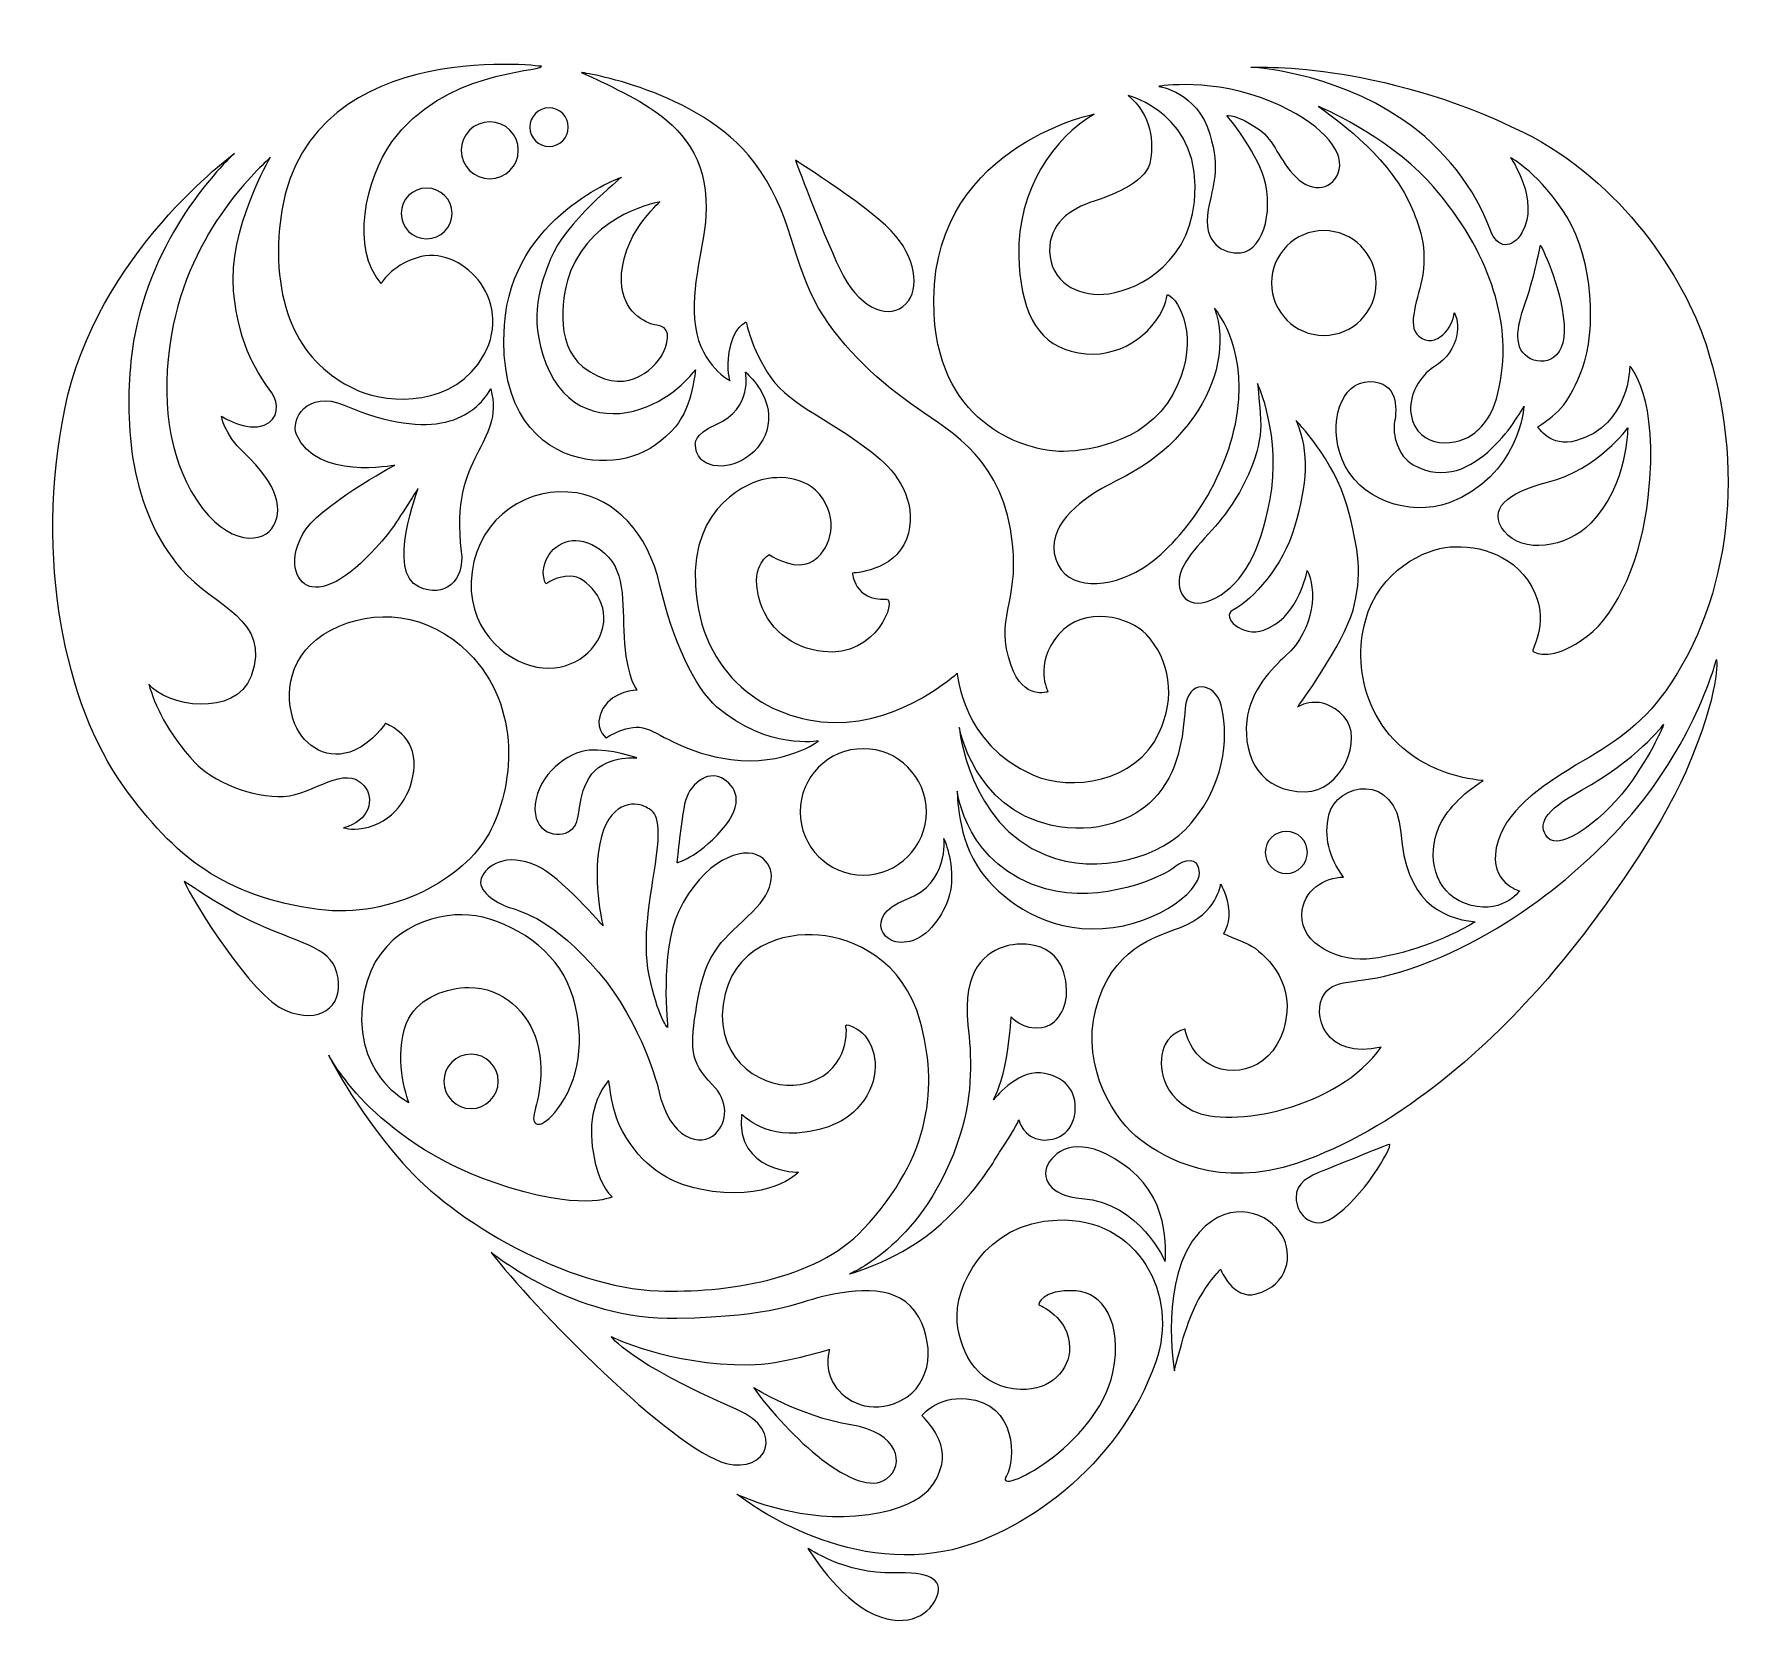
# Model space of a CAD drawing. Header units: millimetres. Extents: x -61 to 61, y -56 to 58.
import ezdxf

# ---------------------------------------------------------------- set-up
doc = ezdxf.new("R2010")
doc.units = ezdxf.units.MM
doc.header["$MEASUREMENT"] = 0
doc.layers.add('layer 1', color=7, linetype='Continuous')

msp = doc.modelspace()

# ---------------------------------------------------------------- linework, layer by layer
at = {"layer": 'layer 1', "color": 242}
for points, knots in [([(-25.005, 55.5819), (-25.2124, 55.1609), (-32.0656, 55.2508), (-35.7061, 50.176), (-35.7061, 50.176), (-37.6101, 47.522), (-38.6848, 42.4536), (-36.4723, 40.0256), (-36.4723, 40.0256), (-36.4723, 40.0256), (-35.798, 41.2791), (-33.9134, 41.8775), (-33.9134, 41.8775), (-30.7787, 42.8734), (-26.9245, 38.8792), (-29.1211, 34.9118), (-29.1211, 34.9118), (-31.1946, 31.1821), (-35.8896, 31.3846), (-38.0962, 32.3406), (-38.0962, 32.3406), (-41.7996, 33.9454), (-44.3111, 37.5993), (-43.7593, 43.998), (-43.7593, 43.998), (-42.5629, 57.8802), (-25.005, 55.5819), (-25.005, 55.5819)], [0, 0, 0, 0, 0.125, 0.125, 0.125, 0.125, 0.25, 0.25, 0.25, 0.25, 0.375, 0.375, 0.375, 0.375, 0.5, 0.5, 0.5, 0.5, 0.625, 0.625, 0.625, 0.625, 0.75, 0.75, 0.75, 0.75, 1, 1, 1, 1]), ([(58.3983, 35.7239), (56.8559, 40.4105), (52.3723, 47.3788), (45.38, 50.8377), (45.38, 50.8377), (34.8998, 56.0231), (25.8165, 55.5085), (25.8165, 55.5085), (25.8165, 55.5085), (25.8165, 55.5085), (31.4804, 55.2876), (36.7019, 51.7574), (36.7019, 51.7574), (39.6179, 49.7859), (41.9236, 46.7561), (42.9536, 43.8879), (42.9536, 43.8879), (43.4608, 42.4755), (44.5463, 42.484), (45.2331, 43.6671), (45.2331, 43.6671), (46.5574, 45.9469), (44.4245, 49.0362), (44.4245, 49.0362), (44.4245, 49.0362), (44.4245, 49.0362), (46.5943, 47.8593), (48.4695, 44.7703), (48.4695, 44.7703), (50.3453, 41.6812), (50.5656, 36.6065), (49.5727, 33.9589), (49.5727, 33.9589), (48.6626, 31.5317), (47.9544, 30.7962), (46.3732, 29.7664), (46.3732, 29.7664), (46.3732, 29.7664), (47.2514, 28.2366), (49.131, 28.7736), (49.131, 28.7736), (52.9926, 29.877), (52.9558, 34.1058), (52.9558, 34.1058), (52.9558, 34.1058), (52.9558, 34.1058), (55.089, 32.0465), (54.2796, 24.6919), (54.2796, 24.6919), (53.8079, 20.4024), (52.1098, 16.4176), (49.9036, 14.7629), (49.9036, 14.7629), (47.697, 13.108), (46.4832, 13.4388), (46.0423, 13.6596), (46.0423, 13.6596), (45.8214, 13.7699), (47.1784, 15.5192), (46.1523, 17.8518), (46.1523, 17.8518), (44.9391, 20.6098), (42.1449, 21.3089), (40.0853, 21.1615), (40.0853, 21.1615), (38.3244, 21.0357), (35.0101, 19.5068), (34.0169, 15.8661), (34.0169, 15.8661), (33.024, 12.2254), (34.2378, 7.0405), (39.6439, 5.0545), (39.6439, 5.0545), (40.5182, 4.7334), (41.462, 4.5213), (42.4463, 4.4258), (42.4463, 4.4258), (40.9483, 3.473), (39.7835, 2.2663), (39.2762, 1.0831), (39.2762, 1.0831), (38.3938, -0.976), (38.9822, -3.5505), (41.1149, -4.3599), (41.1149, -4.3599), (43.7069, -5.3436), (45.0654, -3.4756), (45.0654, -3.4756), (45.0654, -3.4756), (45.0654, -3.4756), (42.8798, -2.8883), (43.395, -0.3883), (43.395, -0.3883), (43.9471, 2.2936), (46.5574, 3.9512), (49.0815, 5.5243), (49.0815, 5.5243), (51.7057, 7.0405), (53.7038, 8.2955), (55.5301, 10.8647), (55.5301, 10.8647), (60.2662, 17.5271), (61.2664, 27.0086), (58.3983, 35.7239)], [0, 0, 0, 0, 0.03703704, 0.03703704, 0.03703704, 0.03703704, 0.07407407, 0.07407407, 0.07407407, 0.07407407, 0.11111111, 0.11111111, 0.11111111, 0.11111111, 0.14814815, 0.14814815, 0.14814815, 0.14814815, 0.18518519, 0.18518519, 0.18518519, 0.18518519, 0.22222222, 0.22222222, 0.22222222, 0.22222222, 0.25925926, 0.25925926, 0.25925926, 0.25925926, 0.2962963, 0.2962963, 0.2962963, 0.2962963, 0.33333333, 0.33333333, 0.33333333, 0.33333333, 0.37037037, 0.37037037, 0.37037037, 0.37037037, 0.40740741, 0.40740741, 0.40740741, 0.40740741, 0.44444444, 0.44444444, 0.44444444, 0.44444444, 0.48148148, 0.48148148, 0.48148148, 0.48148148, 0.51851852, 0.51851852, 0.51851852, 0.51851852, 0.55555556, 0.55555556, 0.55555556, 0.55555556, 0.59259259, 0.59259259, 0.59259259, 0.59259259, 0.62962963, 0.62962963, 0.62962963, 0.62962963, 0.66666667, 0.66666667, 0.66666667, 0.66666667, 0.7037037, 0.7037037, 0.7037037, 0.7037037, 0.74074074, 0.74074074, 0.74074074, 0.74074074, 0.77777778, 0.77777778, 0.77777778, 0.77777778, 0.81481481, 0.81481481, 0.81481481, 0.81481481, 0.85185185, 0.85185185, 0.85185185, 0.85185185, 0.88888889, 0.88888889, 0.88888889, 0.88888889, 0.92592593, 0.92592593, 0.92592593, 0.92592593, 1, 1, 1, 1]), ([(-22.1366, 55.1405), (-22.1366, 55.1405), (-13.7522, 53.927), (-9.7806, 48.7419), (-9.7806, 48.7419), (-7.0453, 45.1709), (-6.9822, 41.3582), (-5.1472, 38.2614), (-5.1472, 38.2614), (-3.3817, 35.2827), (-0.6239, 32.8557), (1.9134, 31.0905), (1.9134, 31.0905), (4.4509, 29.3253), (8.1605, 27.3139), (8.7534, 21.382), (8.7534, 21.382), (9.1946, 16.9693), (7.4279, 16.1601), (8.6431, 12.6668), (8.6431, 12.6668), (9.526, 10.1292), (11.2907, 10.7912), (11.2907, 10.7912), (11.2907, 10.7912), (11.2907, 10.7912), (10.2035, 12.7012), (12.0635, 14.9098), (12.0635, 14.9098), (13.8287, 17.0059), (17.1864, 16.1341), (18.3147, 14.9098), (18.3147, 14.9098), (20.0431, 13.0343), (20.4548, 10.4174), (19.2339, 7.8128), (19.2339, 7.8128), (17.5792, 4.2824), (12.949, 3.6333), (10.1875, 4.8339), (10.1875, 4.8339), (5.1129, 7.0405), (4.7818, 12.1153), (4.7818, 12.1153), (4.7818, 12.1153), (4.7818, 12.1153), (0.8102, 8.4746), (-4.044, 8.5849), (-4.044, 8.5849), (-8.898, 8.6952), (-13.6107, 12.0064), (-13.9728, 18.4033), (-13.9728, 18.4033), (-14.3037, 24.2505), (-9.9869, 25.815), (-9.0083, 26.0156), (-9.0083, 26.0156), (-7.5739, 26.3097), (-5.3678, 26.1259), (-4.4849, 23.9193), (-4.4849, 23.9193), (-3.7588, 22.1045), (-4.8161, 20.2789), (-6.0296, 19.948), (-6.0296, 19.948), (-7.2433, 19.6168), (-8.6774, 20.6098), (-8.6774, 20.6098), (-8.6774, 20.6098), (-8.6774, 20.6098), (-10.0015, 19.948), (-9.4495, 17.6312), (-9.4495, 17.6312), (-8.898, 15.3143), (-7.0109, 13.9105), (-4.8161, 13.6596), (-4.8161, 13.6596), (-0.9548, 13.2182), (0.4786, 17.4471), (-0.293, 17.4104), (-0.293, 17.4104), (-2.6099, 17.3004), (-2.72, 19.2859), (-2.72, 19.2859), (-2.72, 19.2859), (-2.72, 19.2859), (0.2588, 19.3965), (1.1413, 21.7131), (1.1413, 21.7131), (2.0239, 24.0299), (0.7001, 26.2362), (-0.7342, 27.45), (-0.7342, 27.45), (-3.9853, 30.2005), (-7.1328, 31.2008), (-8.5671, 33.2969), (-8.5671, 33.2969), (-10.0015, 35.393), (-10.3321, 37.2685), (-10.3321, 37.2685), (-10.3321, 37.2685), (-10.3321, 37.2685), (-11.2699, 36.9376), (-11.5458, 35.1171), (-11.5458, 35.1171), (-11.7438, 33.8081), (-11.4905, 33.0761), (-11.4905, 33.0761), (-11.4905, 33.0761), (-11.4905, 33.0761), (-13.5316, 34.0689), (-13.9728, 36.9376), (-13.9728, 36.9376), (-14.414, 39.8058), (-13.228, 42.7641), (-13.2005, 45.432), (-13.2005, 45.432), (-13.1632, 49.0362), (-14.9281, 51.0952), (-17.2821, 52.6396), (-17.2821, 52.6396), (-18.9245, 53.7172), (-22.1366, 55.1405), (-22.1366, 55.1405)], [0, 0, 0, 0, 0.03125, 0.03125, 0.03125, 0.03125, 0.0625, 0.0625, 0.0625, 0.0625, 0.09375, 0.09375, 0.09375, 0.09375, 0.125, 0.125, 0.125, 0.125, 0.15625, 0.15625, 0.15625, 0.15625, 0.1875, 0.1875, 0.1875, 0.1875, 0.21875, 0.21875, 0.21875, 0.21875, 0.25, 0.25, 0.25, 0.25, 0.28125, 0.28125, 0.28125, 0.28125, 0.3125, 0.3125, 0.3125, 0.3125, 0.34375, 0.34375, 0.34375, 0.34375, 0.375, 0.375, 0.375, 0.375, 0.40625, 0.40625, 0.40625, 0.40625, 0.4375, 0.4375, 0.4375, 0.4375, 0.46875, 0.46875, 0.46875, 0.46875, 0.5, 0.5, 0.5, 0.5, 0.53125, 0.53125, 0.53125, 0.53125, 0.5625, 0.5625, 0.5625, 0.5625, 0.59375, 0.59375, 0.59375, 0.59375, 0.625, 0.625, 0.625, 0.625, 0.65625, 0.65625, 0.65625, 0.65625, 0.6875, 0.6875, 0.6875, 0.6875, 0.71875, 0.71875, 0.71875, 0.71875, 0.75, 0.75, 0.75, 0.75, 0.78125, 0.78125, 0.78125, 0.78125, 0.8125, 0.8125, 0.8125, 0.8125, 0.84375, 0.84375, 0.84375, 0.84375, 0.875, 0.875, 0.875, 0.875, 0.90625, 0.90625, 0.90625, 0.90625, 0.9375, 0.9375, 0.9375, 0.9375, 1, 1, 1, 1]), ([(19.2339, 54.1476), (19.2339, 54.1476), (23.0953, 54.8093), (27.2875, 53.0444), (27.2875, 53.0444), (30.7624, 51.5813), (32.4725, 49.6245), (32.1417, 48.1905), (32.1417, 48.1905), (31.8106, 46.7561), (30.2659, 46.4252), (29.0526, 47.6387), (29.0526, 47.6387), (27.8389, 48.8522), (27.5081, 50.2863), (26.4048, 51.0586), (26.4048, 51.0586), (24.7885, 52.1903), (24.0882, 52.0515), (24.0882, 52.0515), (24.0882, 52.0515), (24.0882, 52.0515), (25.7428, 50.176), (26.6257, 47.9696), (26.6257, 47.9696), (27.5081, 45.7632), (26.8696, 42.3956), (25.0813, 42.2327), (25.0813, 42.2327), (23.8673, 42.1224), (22.3232, 42.8948), (22.7641, 45.3218), (22.7641, 45.3218), (23.0999, 47.1673), (23.6467, 48.0799), (22.8747, 50.7277), (22.8747, 50.7277), (21.9952, 53.7418), (19.2339, 54.1476), (19.2339, 54.1476)], [0, 0, 0, 0, 0.09090909, 0.09090909, 0.09090909, 0.09090909, 0.18181818, 0.18181818, 0.18181818, 0.18181818, 0.27272727, 0.27272727, 0.27272727, 0.27272727, 0.36363636, 0.36363636, 0.36363636, 0.36363636, 0.45454545, 0.45454545, 0.45454545, 0.45454545, 0.54545455, 0.54545455, 0.54545455, 0.54545455, 0.63636364, 0.63636364, 0.63636364, 0.63636364, 0.72727273, 0.72727273, 0.72727273, 0.72727273, 0.81818182, 0.81818182, 0.81818182, 0.81818182, 1, 1, 1, 1]), ([(17.0277, 53.4856), (17.0277, 53.4856), (22.4335, 52.1618), (21.7714, 45.8735), (21.7714, 45.8735), (21.2667, 41.0752), (17.1933, 39.3646), (15.2623, 39.254), (15.2623, 39.254), (13.3613, 39.1455), (11.4639, 40.1349), (11.4013, 42.3433), (11.4013, 42.3433), (11.346, 44.2739), (12.8353, 45.377), (14.6005, 45.9287), (14.6005, 45.9287), (15.548, 46.2247), (18.241, 47.1973), (18.5722, 48.6316), (18.5722, 48.6316), (18.9028, 50.0657), (18.6825, 52.1618), (17.0277, 53.4856)], [0, 0, 0, 0, 0.14285714, 0.14285714, 0.14285714, 0.14285714, 0.28571429, 0.28571429, 0.28571429, 0.28571429, 0.42857143, 0.42857143, 0.42857143, 0.42857143, 0.57142857, 0.57142857, 0.57142857, 0.57142857, 0.71428571, 0.71428571, 0.71428571, 0.71428571, 1, 1, 1, 1]), ([(-26.6599, 49.5692), (-26.6599, 48.442), (-27.5735, 47.5282), (-28.7008, 47.5282), (-28.7008, 47.5282), (-29.8281, 47.5282), (-30.7416, 48.442), (-30.7416, 49.5692), (-30.7416, 49.5692), (-30.7416, 50.6967), (-29.8281, 51.6103), (-28.7008, 51.6103), (-28.7008, 51.6103), (-27.5735, 51.6103), (-26.6599, 50.6967), (-26.6599, 49.5692)], [0, 0, 0, 0, 0.2, 0.2, 0.2, 0.2, 0.4, 0.4, 0.4, 0.4, 0.6, 0.6, 0.6, 0.6, 1, 1, 1, 1]), ([(-23.0745, 51.2242), (-23.0745, 50.4624), (-23.692, 49.8451), (-24.4535, 49.8451), (-24.4535, 49.8451), (-25.2148, 49.8451), (-25.8324, 50.4624), (-25.8324, 51.2242), (-25.8324, 51.2242), (-25.8324, 51.9857), (-25.2148, 52.6032), (-24.4535, 52.6032), (-24.4535, 52.6032), (-23.692, 52.6032), (-23.0745, 51.9857), (-23.0745, 51.2242)], [0, 0, 0, 0, 0.2, 0.2, 0.2, 0.2, 0.4, 0.4, 0.4, 0.4, 0.6, 0.6, 0.6, 0.6, 1, 1, 1, 1]), ([(14.6005, 52.1618), (14.6005, 52.1618), (2.4649, 49.7348), (3.1272, 37.8199), (3.1272, 37.8199), (3.5803, 29.6569), (9.9308, 28.0749), (12.0633, 28.0015), (12.0633, 28.0015), (13.6221, 27.9477), (18.2273, 28.4367), (20.2271, 32.0834), (20.2271, 32.0834), (22.1023, 35.5033), (21.0163, 38.436), (20.0063, 39.144), (20.0063, 39.144), (19.6392, 39.4012), (19.9778, 39.1229), (19.4916, 38.1511), (19.4916, 38.1511), (18.3884, 35.9447), (15.8138, 34.3998), (12.9456, 35.1724), (12.9456, 35.1724), (10.4135, 35.8541), (9.2821, 38.2479), (9.1946, 42.0124), (9.1946, 42.0124), (9.0845, 46.7561), (11.7322, 50.5068), (14.6005, 52.1618)], [0, 0, 0, 0, 0.11111111, 0.11111111, 0.11111111, 0.11111111, 0.22222222, 0.22222222, 0.22222222, 0.22222222, 0.33333333, 0.33333333, 0.33333333, 0.33333333, 0.44444444, 0.44444444, 0.44444444, 0.44444444, 0.55555556, 0.55555556, 0.55555556, 0.55555556, 0.66666667, 0.66666667, 0.66666667, 0.66666667, 0.77777778, 0.77777778, 0.77777778, 0.77777778, 1, 1, 1, 1]), ([(30.6707, 52.7133), (30.6707, 52.7133), (35.4928, 50.6441), (38.467, 47.4181), (38.467, 47.4181), (42.8061, 42.711), (44.2036, 37.7099), (43.8361, 34.1795), (43.8361, 34.1795), (43.4998, 30.9534), (42.7204, 30.0794), (41.8503, 29.3253), (41.8503, 29.3253), (40.7471, 28.3692), (37.7267, 28.0272), (37.2899, 30.649), (37.2899, 30.649), (37.0696, 31.9729), (37.947, 33.4528), (38.9085, 34.0321), (38.9085, 34.0321), (40.9201, 35.2444), (40.7666, 37.3938), (40.3789, 37.9302), (40.3789, 37.9302), (40.3674, 36.9332), (39.0574, 35.2647), (37.8598, 36.2473), (37.8598, 36.2473), (36.8892, 37.0438), (37.8598, 38.929), (38.1258, 40.6486), (38.1258, 40.6486), (38.4779, 42.9235), (37.751, 44.5551), (37.1229, 45.889), (37.1229, 45.889), (35.4648, 49.4101), (31.6265, 51.978), (30.6707, 52.7133)], [0, 0, 0, 0, 0.09090909, 0.09090909, 0.09090909, 0.09090909, 0.18181818, 0.18181818, 0.18181818, 0.18181818, 0.27272727, 0.27272727, 0.27272727, 0.27272727, 0.36363636, 0.36363636, 0.36363636, 0.36363636, 0.45454545, 0.45454545, 0.45454545, 0.45454545, 0.54545455, 0.54545455, 0.54545455, 0.54545455, 0.63636364, 0.63636364, 0.63636364, 0.63636364, 0.72727273, 0.72727273, 0.72727273, 0.72727273, 0.81818182, 0.81818182, 0.81818182, 0.81818182, 1, 1, 1, 1]), ([(-46.9955, 49.3302), (-46.9955, 49.3302), (-56.8702, 42.1699), (-59.1501, 31.0273), (-59.1501, 31.0273), (-61.3314, 20.3663), (-59.0943, 9.7983), (-54.9388, 4.0245), (-54.9388, 4.0245), (-51.2747, -1.0656), (-47.731, -3.8814), (-40.9644, -4.8011), (-40.9644, -4.8011), (-35.7093, -5.5153), (-30.521, -2.5943), (-28.756, 0.6417), (-28.756, 0.6417), (-26.9908, 3.8778), (-26.3288, 9.688), (-30.2265, 13.586), (-30.2265, 13.586), (-33.0959, 16.4554), (-36.9928, 16.8223), (-40.0821, 15.204), (-40.0821, 15.204), (-43.171, 13.586), (-43.486, 10.5486), (-42.6564, 8.4746), (-42.6564, 8.4746), (-41.9947, 6.8196), (-40.2183, 5.7867), (-38.3905, 6.599), (-38.3905, 6.599), (-37.0665, 7.1873), (-36.1839, 8.5112), (-36.1839, 8.5112), (-36.1839, 8.5112), (-36.1839, 8.5112), (-34.2069, 7.8531), (-34.1246, 5.7899), (-34.1246, 5.7899), (-34.0515, 3.9512), (-35.1153, 1.9202), (-36.9928, 1.23), (-36.9928, 1.23), (-38.1269, 0.8129), (-38.7863, 0.9602), (-39.1709, 1.0381), (-39.1709, 1.0381), (-37.3286, 1.5294), (-36.8911, 3.1286), (-37.7174, 4.0677), (-37.7174, 4.0677), (-39.1085, 5.6494), (-41.2589, 3.4366), (-43.4654, 3.2895), (-43.4654, 3.2895), (-45.6715, 3.1421), (-48.6283, 4.4157), (-49.8271, 5.7164), (-49.8271, 5.7164), (-51.8286, 7.8877), (-52.6815, 9.82), (-53.1317, 11.3348), (-53.1317, 11.3348), (-51.9035, 9.7382), (-46.9152, 8.9027), (-45.8034, 11.908), (-45.8034, 11.908), (-44.2885, 16.0021), (-48.475, 16.8762), (-50.7981, 19.564), (-50.7981, 19.564), (-54.5489, 23.9034), (-54.8439, 30.0364), (-54.401, 34.4664), (-54.401, 34.4664), (-53.6287, 42.189), (-48.7607, 47.7119), (-46.9955, 49.3302)], [0, 0, 0, 0, 0.04761905, 0.04761905, 0.04761905, 0.04761905, 0.0952381, 0.0952381, 0.0952381, 0.0952381, 0.14285714, 0.14285714, 0.14285714, 0.14285714, 0.19047619, 0.19047619, 0.19047619, 0.19047619, 0.23809524, 0.23809524, 0.23809524, 0.23809524, 0.28571429, 0.28571429, 0.28571429, 0.28571429, 0.33333333, 0.33333333, 0.33333333, 0.33333333, 0.38095238, 0.38095238, 0.38095238, 0.38095238, 0.42857143, 0.42857143, 0.42857143, 0.42857143, 0.47619048, 0.47619048, 0.47619048, 0.47619048, 0.52380952, 0.52380952, 0.52380952, 0.52380952, 0.57142857, 0.57142857, 0.57142857, 0.57142857, 0.61904762, 0.61904762, 0.61904762, 0.61904762, 0.66666667, 0.66666667, 0.66666667, 0.66666667, 0.71428571, 0.71428571, 0.71428571, 0.71428571, 0.76190476, 0.76190476, 0.76190476, 0.76190476, 0.80952381, 0.80952381, 0.80952381, 0.80952381, 0.85714286, 0.85714286, 0.85714286, 0.85714286, 0.9047619, 0.9047619, 0.9047619, 0.9047619, 1, 1, 1, 1]), ([(-44.4216, 49.0728), (-44.4216, 49.0728), (-47.4755, 43.8307), (-47.052, 39.4818), (-47.052, 39.4818), (-46.6491, 35.3456), (-45.2507, 33.5452), (-44.3111, 32.1937), (-44.3111, 32.1937), (-43.7921, 31.4467), (-43.794, 30.3066), (-44.8628, 29.877), (-44.8628, 29.877), (-46.1002, 29.3796), (-47.9118, 30.5157), (-47.9118, 30.5157), (-47.9118, 30.5157), (-47.9118, 30.5157), (-47.7582, 29.2567), (-46.2969, 27.891), (-46.2969, 27.891), (-43.8061, 25.5627), (-43.4287, 23.699), (-44.3111, 22.4852), (-44.3111, 22.4852), (-45.1937, 21.272), (-47.9732, 21.3653), (-50.1022, 25.1729), (-50.1022, 25.1729), (-51.9119, 28.4097), (-52.2681, 32.6902), (-51.3712, 37.0457), (-51.3712, 37.0457), (-49.8269, 44.5477), (-44.6422, 48.7419), (-44.4216, 49.0728)], [0, 0, 0, 0, 0.1, 0.1, 0.1, 0.1, 0.2, 0.2, 0.2, 0.2, 0.3, 0.3, 0.3, 0.3, 0.4, 0.4, 0.4, 0.4, 0.5, 0.5, 0.5, 0.5, 0.6, 0.6, 0.6, 0.6, 0.7, 0.7, 0.7, 0.7, 0.8, 0.8, 0.8, 0.8, 1, 1, 1, 1]), ([(-6.8019, 48.8522), (-6.8019, 48.8522), (-1.136, 45.2857), (0.3889, 43.4283), (0.3889, 43.4283), (1.9134, 41.571), (2.1433, 39.2977), (0.8844, 38.3714), (0.8844, 38.3714), (-0.3652, 37.4522), (-2.352, 38.3714), (-3.6026, 41.0193), (-3.6026, 41.0193), (-5.057, 44.0989), (-6.8019, 48.8522), (-6.8019, 48.8522)], [0, 0, 0, 0, 0.2, 0.2, 0.2, 0.2, 0.4, 0.4, 0.4, 0.4, 0.6, 0.6, 0.6, 0.6, 1, 1, 1, 1]), ([(-31.4036, 45.0461), (-31.4036, 44.0407), (-32.2184, 43.2257), (-33.2239, 43.2257), (-33.2239, 43.2257), (-34.2293, 43.2257), (-35.0443, 44.0407), (-35.0443, 45.0461), (-35.0443, 45.0461), (-35.0443, 46.0516), (-34.2293, 46.8664), (-33.2239, 46.8664), (-33.2239, 46.8664), (-32.2184, 46.8664), (-31.4036, 46.0516), (-31.4036, 45.0461)], [0, 0, 0, 0, 0.2, 0.2, 0.2, 0.2, 0.4, 0.4, 0.4, 0.4, 0.6, 0.6, 0.6, 0.6, 1, 1, 1, 1]), ([(-19.2682, 47.6387), (-19.2682, 47.6387), (-27.1011, 44.8806), (-27.6528, 37.0477), (-27.6528, 37.0477), (-28.0874, 30.8812), (-25.1153, 28.2221), (-22.3572, 27.5601), (-22.3572, 27.5601), (-19.5993, 26.898), (-17.1168, 27.7256), (-15.4069, 29.7664), (-15.4069, 29.7664), (-14.1533, 31.2627), (-13.9728, 33.8483), (-13.9728, 33.8483), (-13.9728, 33.8483), (-13.9728, 33.8483), (-15.3965, 31.8409), (-17.9442, 31.0168), (-17.9442, 31.0168), (-20.4441, 30.2079), (-23.3501, 30.8696), (-24.6741, 34.2898), (-24.6741, 34.2898), (-25.9979, 37.7099), (-25.0298, 40.0362), (-24.343, 41.7915), (-24.343, 41.7915), (-23.3501, 44.3289), (-19.2682, 47.6387), (-19.2682, 47.6387)], [0, 0, 0, 0, 0.11111111, 0.11111111, 0.11111111, 0.11111111, 0.22222222, 0.22222222, 0.22222222, 0.22222222, 0.33333333, 0.33333333, 0.33333333, 0.33333333, 0.44444444, 0.44444444, 0.44444444, 0.44444444, 0.55555556, 0.55555556, 0.55555556, 0.55555556, 0.66666667, 0.66666667, 0.66666667, 0.66666667, 0.77777778, 0.77777778, 0.77777778, 0.77777778, 1, 1, 1, 1]), ([(-16.5103, 45.8735), (-16.5103, 45.8735), (-19.3785, 43.4465), (-19.2682, 40.1369), (-19.2682, 40.1369), (-19.1985, 38.0389), (-17.6135, 37.1582), (-16.7309, 37.0477), (-16.7309, 37.0477), (-15.8483, 36.9376), (-15.7559, 36.1292), (-16.2895, 35.0621), (-16.2895, 35.0621), (-16.9515, 33.738), (-19.1675, 31.8122), (-22.0266, 34.0689), (-22.0266, 34.0689), (-24.1224, 35.7239), (-23.511, 39.3835), (-22.9087, 40.9092), (-22.9087, 40.9092), (-21.254, 45.1012), (-16.5103, 45.8735), (-16.5103, 45.8735)], [0, 0, 0, 0, 0.14285714, 0.14285714, 0.14285714, 0.14285714, 0.28571429, 0.28571429, 0.28571429, 0.28571429, 0.42857143, 0.42857143, 0.42857143, 0.42857143, 0.57142857, 0.57142857, 0.57142857, 0.57142857, 0.71428571, 0.71428571, 0.71428571, 0.71428571, 1, 1, 1, 1]), ([(34.7897, 40.0632), (34.7897, 37.9919), (33.1102, 36.3124), (31.039, 36.3124), (31.039, 36.3124), (28.9672, 36.3124), (27.288, 37.9919), (27.288, 40.0632), (27.288, 40.0632), (27.288, 42.1348), (28.9672, 43.8142), (31.039, 43.8142), (31.039, 43.8142), (33.1102, 43.8142), (34.7897, 42.1348), (34.7897, 40.0632)], [0, 0, 0, 0, 0.2, 0.2, 0.2, 0.2, 0.4, 0.4, 0.4, 0.4, 0.6, 0.6, 0.6, 0.6, 1, 1, 1, 1]), ([(46.5574, 42.7845), (46.5574, 42.7845), (46.1162, 40.5046), (45.6014, 39.0337), (45.6014, 39.0337), (45.0862, 37.5625), (44.4976, 35.7973), (45.454, 34.9147), (45.454, 34.9147), (46.41, 34.0321), (48.4695, 34.2529), (48.2489, 37.1211), (48.2489, 37.1211), (48.0286, 39.9895), (46.5574, 42.7845), (46.5574, 42.7845)], [0, 0, 0, 0, 0.2, 0.2, 0.2, 0.2, 0.4, 0.4, 0.4, 0.4, 0.6, 0.6, 0.6, 0.6, 1, 1, 1, 1]), ([(23.2056, 38.2614), (23.2056, 38.2614), (25.5225, 35.7239), (24.8602, 30.8696), (24.8602, 30.8696), (24.1985, 26.0156), (20.8734, 21.383), (18.0207, 19.6168), (18.0207, 19.6168), (15.7035, 18.1827), (12.6147, 17.9621), (11.8425, 20.2789), (11.8425, 20.2789), (11.0701, 22.5955), (13.6076, 24.4711), (15.152, 25.3537), (15.152, 25.3537), (16.6966, 26.2362), (19.3442, 27.1189), (21.7714, 30.5387), (21.7714, 30.5387), (23.4079, 32.8449), (24.0882, 35.8342), (23.2056, 38.2614)], [0, 0, 0, 0, 0.14285714, 0.14285714, 0.14285714, 0.14285714, 0.28571429, 0.28571429, 0.28571429, 0.28571429, 0.42857143, 0.42857143, 0.42857143, 0.42857143, 0.57142857, 0.57142857, 0.57142857, 0.57142857, 0.71428571, 0.71428571, 0.71428571, 0.71428571, 1, 1, 1, 1]), ([(-10.3874, 33.683), (-10.3874, 33.683), (-9.7968, 31.0961), (-12.4834, 29.9322), (-12.4834, 29.9322), (-14.1381, 29.215), (-13.9728, 28.4977), (-13.9728, 28.4977), (-13.9728, 28.4977), (-13.9728, 28.4977), (-14.0278, 26.843), (-12.0422, 26.9536), (-12.0422, 26.9536), (-10.4956, 27.0393), (-8.6221, 28.4427), (-8.7324, 30.649), (-8.7324, 30.649), (-8.8176, 32.358), (-10.3874, 33.683), (-10.3874, 33.683)], [0, 0, 0, 0, 0.16666667, 0.16666667, 0.16666667, 0.16666667, 0.33333333, 0.33333333, 0.33333333, 0.33333333, 0.5, 0.5, 0.5, 0.5, 0.66666667, 0.66666667, 0.66666667, 0.66666667, 1, 1, 1, 1]), ([(-28.6285, 32.4808), (-29.7953, 30.4543), (-32.6171, 28.5532), (-39.126, 31.3111), (-39.126, 31.3111), (-41.8141, 32.4501), (-42.9895, 30.2379), (-42.5461, 29.215), (-42.5461, 29.215), (-41.1121, 25.9054), (-35.5302, 27.0071), (-35.5302, 27.0071), (-35.5302, 27.0071), (-35.5302, 27.0071), (-41.0705, 24.013), (-42.0958, 22.089), (-42.0958, 22.089), (-43.2787, 19.8679), (-42.4118, 18.4544), (-41.4429, 18.293), (-41.4429, 18.293), (-40.1191, 18.0724), (-38.18, 19.425), (-36.0323, 22.05), (-36.0323, 22.05), (-35.3947, 22.8274), (-33.9458, 25.2247), (-33.8306, 25.3537), (-33.8306, 25.3537), (-33.8306, 25.3537), (-36.1208, 19.3388), (-33.7871, 18.2948), (-33.7871, 18.2948), (-31.9384, 17.4677), (-30.4709, 18.7247), (-30.7416, 20.8306), (-30.7416, 20.8306), (-31.6478, 27.875), (-27.5845, 28.4277), (-28.6285, 32.4808)], [0, 0, 0, 0, 0.09090909, 0.09090909, 0.09090909, 0.09090909, 0.18181818, 0.18181818, 0.18181818, 0.18181818, 0.27272727, 0.27272727, 0.27272727, 0.27272727, 0.36363636, 0.36363636, 0.36363636, 0.36363636, 0.45454545, 0.45454545, 0.45454545, 0.45454545, 0.54545455, 0.54545455, 0.54545455, 0.54545455, 0.63636364, 0.63636364, 0.63636364, 0.63636364, 0.72727273, 0.72727273, 0.72727273, 0.72727273, 0.81818182, 0.81818182, 0.81818182, 0.81818182, 1, 1, 1, 1]), ([(26.2945, 32.8557), (26.2945, 32.8557), (28.0598, 29.1047), (27.1774, 24.4711), (27.1774, 24.4711), (26.476, 20.7913), (25.3016, 18.6242), (23.3156, 17.521), (23.3156, 17.521), (21.33, 16.4176), (20.3371, 17.8518), (20.7785, 19.2859), (20.7785, 19.2859), (21.2199, 20.7201), (23.1228, 22.2728), (24.1985, 23.8093), (24.1985, 23.8093), (25.7428, 26.0156), (26.6257, 28.4427), (26.5151, 30.2079), (26.5151, 30.2079), (26.4048, 31.9729), (26.2945, 32.8557), (26.2945, 32.8557)], [0, 0, 0, 0, 0.14285714, 0.14285714, 0.14285714, 0.14285714, 0.28571429, 0.28571429, 0.28571429, 0.28571429, 0.42857143, 0.42857143, 0.42857143, 0.42857143, 0.57142857, 0.57142857, 0.57142857, 0.57142857, 0.71428571, 0.71428571, 0.71428571, 0.71428571, 1, 1, 1, 1]), ([(45.3808, 31.2376), (45.3808, 31.2376), (41.8503, 24.5447), (37.4375, 27.0454), (37.4375, 27.0454), (36.3181, 27.6797), (35.9457, 29.226), (36.1135, 30.1344), (36.1135, 30.1344), (36.2825, 31.0514), (36.3776, 33.0029), (34.3184, 33.0029), (34.3184, 33.0029), (32.2598, 33.0029), (31.3023, 30.0362), (32.3625, 27.4129), (32.3625, 27.4129), (33.4996, 24.5997), (37.1273, 23.2634), (40.0117, 24.3239), (40.0117, 24.3239), (45.0128, 26.1628), (45.3808, 31.2376), (45.3808, 31.2376)], [0, 0, 0, 0, 0.14285714, 0.14285714, 0.14285714, 0.14285714, 0.28571429, 0.28571429, 0.28571429, 0.28571429, 0.42857143, 0.42857143, 0.42857143, 0.42857143, 0.57142857, 0.57142857, 0.57142857, 0.57142857, 0.71428571, 0.71428571, 0.71428571, 0.71428571, 1, 1, 1, 1]), ([(29.0526, 30.2079), (29.0526, 30.2079), (31.8106, 27.3395), (32.6931, 24.1402), (32.6931, 24.1402), (33.5757, 20.9407), (33.7963, 19.0654), (33.1345, 16.6382), (33.1345, 16.6382), (32.4725, 14.2111), (29.1627, 9.688), (29.1627, 9.688), (29.1627, 9.688), (29.1627, 9.688), (30.8176, 10.7912), (32.4725, 9.0261), (32.4725, 9.0261), (33.9764, 7.4227), (32.252, 3.6204), (29.7144, 3.6204), (29.7144, 3.6204), (26.5136, 3.6204), (25.2582, 6.0515), (25.5225, 8.6952), (25.5225, 8.6952), (25.7428, 10.9015), (27.3933, 12.5304), (28.2804, 13.3285), (28.2804, 13.3285), (30.487, 15.3143), (30.5042, 18.2358), (29.8557, 19.482), (29.8557, 19.482), (29.6855, 18.7271), (29.0357, 16.0255), (26.736, 15.204), (26.736, 15.204), (25.1913, 14.6526), (23.6339, 16.156), (24.5296, 16.6382), (24.5296, 16.6382), (25.9636, 17.4104), (28.1258, 19.7394), (28.9423, 22.5955), (28.9423, 22.5955), (29.825, 25.6845), (30.0455, 27.891), (29.0526, 30.2079)], [0, 0, 0, 0, 0.07692308, 0.07692308, 0.07692308, 0.07692308, 0.15384615, 0.15384615, 0.15384615, 0.15384615, 0.23076923, 0.23076923, 0.23076923, 0.23076923, 0.30769231, 0.30769231, 0.30769231, 0.30769231, 0.38461538, 0.38461538, 0.38461538, 0.38461538, 0.46153846, 0.46153846, 0.46153846, 0.46153846, 0.53846154, 0.53846154, 0.53846154, 0.53846154, 0.61538462, 0.61538462, 0.61538462, 0.61538462, 0.69230769, 0.69230769, 0.69230769, 0.69230769, 0.76923077, 0.76923077, 0.76923077, 0.76923077, 0.84615385, 0.84615385, 0.84615385, 0.84615385, 1, 1, 1, 1]), ([(52.8086, 29.693), (52.8086, 29.693), (50.7491, 26.7512), (47.072, 25.7948), (47.072, 25.7948), (44.1461, 25.0343), (42.733, 23.883), (43.9831, 22.2646), (43.9831, 22.2646), (45.2331, 20.6466), (48.4189, 21.0627), (50.161, 22.853), (50.161, 22.853), (52.8086, 25.5745), (52.8086, 29.693), (52.8086, 29.693)], [0, 0, 0, 0, 0.2, 0.2, 0.2, 0.2, 0.4, 0.4, 0.4, 0.4, 0.6, 0.6, 0.6, 0.6, 1, 1, 1, 1]), ([(-24.6741, 18.5136), (-24.6741, 18.5136), (-24.0121, 19.0654), (-22.9087, 19.0654), (-22.9087, 19.0654), (-21.8057, 19.0654), (-20.1508, 17.3004), (-20.5922, 15.4246), (-20.5922, 15.4246), (-21.0334, 13.5493), (-23.0192, 12.1153), (-25.3359, 12.5565), (-25.3359, 12.5565), (-27.6528, 12.9979), (-30.521, 15.4246), (-29.9696, 19.3965), (-29.9696, 19.3965), (-29.4178, 23.3679), (-25.8874, 25.5745), (-22.4677, 25.0228), (-22.4677, 25.0228), (-19.7973, 24.5919), (-17.3927, 22.2646), (-16.5103, 18.4033), (-16.5103, 18.4033), (-15.6277, 14.5423), (-14.0084, 11.0428), (-12.4281, 9.688), (-12.4281, 9.688), (-8.8243, 6.599), (-5.1472, 7.2608), (-5.1472, 7.2608), (-5.1472, 7.2608), (-5.1472, 7.2608), (-7.5742, 5.4224), (-11.4352, 5.9373), (-11.4352, 5.9373), (-14.6082, 6.3601), (-16.2895, 7.7023), (-17.5032, 8.1437), (-17.5032, 8.1437), (-18.7165, 8.5849), (-20.3714, 7.4814), (-20.3714, 7.4814), (-20.3714, 7.4814), (-20.3714, 7.4814), (-21.3643, 8.254), (-20.5922, 9.5777), (-20.5922, 9.5777), (-19.8196, 10.9015), (-18.165, 10.9015), (-18.165, 10.9015), (-18.165, 10.9015), (-18.165, 10.9015), (-18.827, 11.6739), (-19.0478, 14.2111), (-19.0478, 14.2111), (-19.2682, 16.7487), (-18.827, 19.2859), (-20.4819, 20.7201), (-20.4819, 20.7201), (-22.1366, 22.1543), (-23.6812, 21.7131), (-24.4535, 20.6098), (-24.4535, 20.6098), (-25.0365, 19.7765), (-24.8945, 18.8448), (-24.6741, 18.5136)], [0, 0, 0, 0, 0.05555556, 0.05555556, 0.05555556, 0.05555556, 0.11111111, 0.11111111, 0.11111111, 0.11111111, 0.16666667, 0.16666667, 0.16666667, 0.16666667, 0.22222222, 0.22222222, 0.22222222, 0.22222222, 0.27777778, 0.27777778, 0.27777778, 0.27777778, 0.33333333, 0.33333333, 0.33333333, 0.33333333, 0.38888889, 0.38888889, 0.38888889, 0.38888889, 0.44444444, 0.44444444, 0.44444444, 0.44444444, 0.5, 0.5, 0.5, 0.5, 0.55555556, 0.55555556, 0.55555556, 0.55555556, 0.61111111, 0.61111111, 0.61111111, 0.61111111, 0.66666667, 0.66666667, 0.66666667, 0.66666667, 0.72222222, 0.72222222, 0.72222222, 0.72222222, 0.77777778, 0.77777778, 0.77777778, 0.77777778, 0.83333333, 0.83333333, 0.83333333, 0.83333333, 0.88888889, 0.88888889, 0.88888889, 0.88888889, 1, 1, 1, 1]), ([(59.1704, 13.108), (59.1704, 13.108), (57.736, 7.4814), (53.1034, 2.0241), (53.1034, 2.0241), (50.9385, -0.5259), (45.2697, -6.3087), (37.2162, -9.0666), (37.2162, -9.0666), (33.5934, -10.3073), (31.9712, -9.5986), (31.0839, -10.8551), (31.0839, -10.8551), (30.1013, -12.2472), (31.125, -15.6455), (35.1567, -14.6565), (35.1567, -14.6565), (32.068, -19.0693), (24.3087, -20.54), (21.6609, -19.2161), (21.6609, -19.2161), (19.186, -17.9789), (19.1239, -15.5757), (19.6754, -14.4723), (19.6754, -14.4723), (20.1222, -13.5791), (21.1094, -13.3691), (21.1094, -13.3691), (21.1094, -13.3691), (21.1094, -13.3691), (21.33, -15.0239), (22.8747, -15.9066), (22.8747, -15.9066), (24.9248, -17.0778), (28.0787, -15.8999), (28.3909, -12.1558), (28.3909, -12.1558), (28.6112, -9.508), (26.5151, -7.6324), (25.4119, -7.191), (25.4119, -7.191), (24.3087, -6.7499), (23.8673, -6.5295), (23.8673, -6.5295), (23.8673, -6.5295), (23.8673, -6.5295), (24.419, -5.6467), (24.1985, -4.5435), (24.1985, -4.5435), (23.9781, -3.44), (23.6467, -2.9991), (23.6467, -2.9991), (23.6467, -2.9991), (23.6467, -2.9991), (23.4264, -5.095), (20.7785, -6.0881), (20.7785, -6.0881), (18.9166, -6.7862), (15.8138, -7.6324), (14.7108, -11.9352), (14.7108, -11.9352), (13.6076, -16.2372), (16.145, -19.9882), (17.9099, -21.3123), (17.9099, -21.3123), (19.6754, -22.6361), (23.5116, -24.8805), (29.1627, -22.9672), (29.1627, -22.9672), (36.1135, -20.6139), (42.4386, -15.0239), (46.7041, -10.1698), (46.7041, -10.1698), (50.6722, -5.6543), (55.1533, 0.8819), (56.9639, 5.0545), (56.9639, 5.0545), (59.5015, 10.9015), (59.1704, 13.108), (59.1704, 13.108)], [0, 0, 0, 0, 0.04761905, 0.04761905, 0.04761905, 0.04761905, 0.0952381, 0.0952381, 0.0952381, 0.0952381, 0.14285714, 0.14285714, 0.14285714, 0.14285714, 0.19047619, 0.19047619, 0.19047619, 0.19047619, 0.23809524, 0.23809524, 0.23809524, 0.23809524, 0.28571429, 0.28571429, 0.28571429, 0.28571429, 0.33333333, 0.33333333, 0.33333333, 0.33333333, 0.38095238, 0.38095238, 0.38095238, 0.38095238, 0.42857143, 0.42857143, 0.42857143, 0.42857143, 0.47619048, 0.47619048, 0.47619048, 0.47619048, 0.52380952, 0.52380952, 0.52380952, 0.52380952, 0.57142857, 0.57142857, 0.57142857, 0.57142857, 0.61904762, 0.61904762, 0.61904762, 0.61904762, 0.66666667, 0.66666667, 0.66666667, 0.66666667, 0.71428571, 0.71428571, 0.71428571, 0.71428571, 0.76190476, 0.76190476, 0.76190476, 0.76190476, 0.80952381, 0.80952381, 0.80952381, 0.80952381, 0.85714286, 0.85714286, 0.85714286, 0.85714286, 0.9047619, 0.9047619, 0.9047619, 0.9047619, 1, 1, 1, 1]), ([(4.9295, 8.2171), (4.9295, 8.2171), (5.9899, 2.4481), (11.4747, 1.23), (11.4747, 1.23), (14.7845, 0.4947), (17.4957, 1.6812), (18.8298, 3.0689), (18.8298, 3.0689), (20.6687, 4.981), (20.9623, 7.5554), (21.1102, 9.6146), (21.1102, 9.6146), (21.2568, 11.6702), (23.2426, 11.5267), (23.6838, 9.8352), (23.6838, 9.8352), (24.1253, 8.1437), (24.2721, 4.6133), (21.5511, 1.3773), (21.5511, 1.3773), (19.4585, -1.1113), (14.8643, -2.4056), (11.1072, -0.9027), (11.1072, -0.9027), (5.5912, 1.3037), (4.9295, 8.2171), (4.9295, 8.2171)], [0, 0, 0, 0, 0.125, 0.125, 0.125, 0.125, 0.25, 0.25, 0.25, 0.25, 0.375, 0.375, 0.375, 0.375, 0.5, 0.5, 0.5, 0.5, 0.625, 0.625, 0.625, 0.625, 0.75, 0.75, 0.75, 0.75, 1, 1, 1, 1]), ([(55.3827, 8.4377), (55.3827, 8.4377), (53.3967, 5.8634), (49.499, 3.7306), (49.499, 3.7306), (46.7537, 2.229), (46.3302, 1.2752), (47.072, 0.3473), (47.072, 0.3473), (47.9544, -0.7559), (51.3382, 1.8185), (53.1031, 4.3927), (53.1031, 4.3927), (54.8684, 6.9665), (55.3827, 8.4377), (55.3827, 8.4377)], [0, 0, 0, 0, 0.2, 0.2, 0.2, 0.2, 0.4, 0.4, 0.4, 0.4, 0.6, 0.6, 0.6, 0.6, 1, 1, 1, 1]), ([(-18.165, 6.0475), (-18.165, 6.0475), (-20.5922, 6.2681), (-21.5851, 4.6133), (-21.5851, 4.6133), (-22.578, 2.9583), (-22.0266, 1.5242), (-22.9087, 0.8625), (-22.9087, 0.8625), (-23.7912, 0.2005), (-25.6668, 0.6417), (-25.4462, 2.7377), (-25.4462, 2.7377), (-25.2256, 4.8339), (-23.1295, 6.4887), (-21.5851, 6.599), (-21.5851, 6.599), (-20.0405, 6.7093), (-18.165, 6.0475), (-18.165, 6.0475)], [0, 0, 0, 0, 0.16666667, 0.16666667, 0.16666667, 0.16666667, 0.33333333, 0.33333333, 0.33333333, 0.33333333, 0.5, 0.5, 0.5, 0.5, 0.66666667, 0.66666667, 0.66666667, 0.66666667, 1, 1, 1, 1]), ([(2.5757, 2.1862), (2.5757, -0.3115), (0.5501, -2.3371), (-1.9477, -2.3371), (-1.9477, -2.3371), (-4.4454, -2.3371), (-6.4708, -0.3115), (-6.4708, 2.1862), (-6.4708, 2.1862), (-6.4708, 4.684), (-4.4454, 6.7093), (-1.9477, 6.7093), (-1.9477, 6.7093), (0.5501, 6.7093), (2.5757, 4.684), (2.5757, 2.1862)], [0, 0, 0, 0, 0.2, 0.2, 0.2, 0.2, 0.4, 0.4, 0.4, 0.4, 0.6, 0.6, 0.6, 0.6, 1, 1, 1, 1]), ([(-15.2968, -1.4542), (-15.2968, -1.4542), (-15.0762, 0.9726), (-14.7451, 2.7377), (-14.7451, 2.7377), (-14.4798, 4.1517), (-13.0902, 5.165), (-12.0975, 4.6133), (-12.0975, 4.6133), (-11.1044, 4.0618), (-10.3321, 2.848), (-12.0975, 0.8625), (-12.0975, 0.8625), (-13.8623, -1.1236), (-15.2968, -1.4542), (-15.2968, -1.4542)], [0, 0, 0, 0, 0.2, 0.2, 0.2, 0.2, 0.4, 0.4, 0.4, 0.4, 0.6, 0.6, 0.6, 0.6, 1, 1, 1, 1]), ([(34.5332, -8.3272), (36.7748, -8.0201), (39.5587, -7.0888), (41.8924, -5.6968), (41.8924, -5.6968), (39.3131, -5.4101), (36.9234, -4.13), (36.5549, 0.7151), (36.5549, 0.7151), (36.2221, 5.0913), (31.954, 4.2622), (31.4067, 1.9654), (31.4067, 1.9654), (31.036, 0.4103), (31.3914, -1.0538), (32.4618, -2.4835), (32.4618, -2.4835), (31.0996, -2.5309), (29.5589, -3.3529), (29.4668, -5.1952), (29.4668, -5.1952), (29.3629, -7.2782), (32.1878, -8.6487), (34.5332, -8.3272)], [0, 0, 0, 0, 0.14285714, 0.14285714, 0.14285714, 0.14285714, 0.28571429, 0.28571429, 0.28571429, 0.28571429, 0.42857143, 0.42857143, 0.42857143, 0.42857143, 0.57142857, 0.57142857, 0.57142857, 0.57142857, 0.71428571, 0.71428571, 0.71428571, 0.71428571, 1, 1, 1, 1]), ([(-16.6206, -17.6718), (-16.6206, -17.6718), (-17.7238, -13.0382), (-20.9231, -9.2872), (-20.9231, -9.2872), (-24.1224, -5.5364), (-26.3288, -4.9847), (-27.3217, -4.6538), (-27.3217, -4.6538), (-28.3146, -4.3229), (-29.6384, -3.44), (-29.3075, -2.5577), (-29.3075, -2.5577), (-28.9766, -1.6751), (-27.5423, -0.6822), (-25.3359, -1.6751), (-25.3359, -1.6751), (-23.6495, -2.4341), (-20.5922, -5.9778), (-20.5922, -5.9778), (-20.5922, -5.9778), (-20.5922, -5.9778), (-21.4748, -2.3371), (-20.7025, 0.4211), (-20.7025, 0.4211), (-19.9302, 3.1789), (-18.0547, 2.848), (-17.5032, 2.5171), (-17.5032, 2.5171), (-16.9515, 2.1862), (-16.2895, 2.0759), (-16.8409, -1.5648), (-16.8409, -1.5648), (-17.3067, -4.6368), (-17.8341, -7.3013), (-17.1723, -10.0597), (-17.1723, -10.0597), (-16.5103, -12.8173), (-15.9586, -13.2588), (-15.9586, -13.2588), (-15.9586, -13.2588), (-15.9586, -13.2588), (-16.532, -7.845), (-15.1863, -4.9847), (-15.1863, -4.9847), (-13.4211, -1.2336), (-10.5529, -0.241), (-9.3392, -1.013), (-9.3392, -1.013), (-8.1256, -1.7854), (-8.2359, -3.3297), (-9.8909, -4.9847), (-9.8909, -4.9847), (-11.8767, -6.9704), (-13.2005, -7.5221), (-13.8623, -11.6041), (-13.8623, -11.6041), (-14.358, -14.6612), (-14.414, -15.6857), (-12.7593, -17.3404), (-12.7593, -17.3404), (-11.5458, -18.5544), (-11.6767, -20.0094), (-12.5387, -20.8708), (-12.5387, -20.8708), (-13.5316, -21.8638), (-15.8604, -21.3459), (-16.6206, -17.6718)], [0, 0, 0, 0, 0.05555556, 0.05555556, 0.05555556, 0.05555556, 0.11111111, 0.11111111, 0.11111111, 0.11111111, 0.16666667, 0.16666667, 0.16666667, 0.16666667, 0.22222222, 0.22222222, 0.22222222, 0.22222222, 0.27777778, 0.27777778, 0.27777778, 0.27777778, 0.33333333, 0.33333333, 0.33333333, 0.33333333, 0.38888889, 0.38888889, 0.38888889, 0.38888889, 0.44444444, 0.44444444, 0.44444444, 0.44444444, 0.5, 0.5, 0.5, 0.5, 0.55555556, 0.55555556, 0.55555556, 0.55555556, 0.61111111, 0.61111111, 0.61111111, 0.61111111, 0.66666667, 0.66666667, 0.66666667, 0.66666667, 0.72222222, 0.72222222, 0.72222222, 0.72222222, 0.77777778, 0.77777778, 0.77777778, 0.77777778, 0.83333333, 0.83333333, 0.83333333, 0.83333333, 0.88888889, 0.88888889, 0.88888889, 0.88888889, 1, 1, 1, 1]), ([(4.7823, 3.6569), (4.7823, 3.6569), (5.4094, -1.747), (11.1072, -3.3297), (11.1072, -3.3297), (15.0788, -4.4332), (19.5236, -2.5041), (20.4479, -1.7116), (20.4479, -1.7116), (20.9623, -1.2702), (22.0766, -0.957), (22.1392, -2.1528), (22.1392, -2.1528), (22.2134, -3.5505), (18.6092, -6.2718), (14.417, -6.1984), (14.417, -6.1984), (10.5191, -6.1298), (7.7888, -3.8532), (6.4738, -2.0794), (6.4738, -2.0794), (4.7823, 0.2005), (4.7823, 3.6569), (4.7823, 3.6569)], [0, 0, 0, 0, 0.14285714, 0.14285714, 0.14285714, 0.14285714, 0.28571429, 0.28571429, 0.28571429, 0.28571429, 0.42857143, 0.42857143, 0.42857143, 0.42857143, 0.57142857, 0.57142857, 0.57142857, 0.57142857, 0.71428571, 0.71428571, 0.71428571, 0.71428571, 1, 1, 1, 1]), ([(3.8263, 0.2737), (3.8263, 0.2737), (4.2112, -2.9738), (1.1785, -4.0655), (1.1785, -4.0655), (-0.6605, -4.7275), (-0.7543, -5.7066), (-0.6605, -6.1249), (-0.6605, -6.1249), (-0.4583, -7.0257), (0.6449, -7.4669), (1.8404, -6.9338), (1.8404, -6.9338), (3.1018, -6.3711), (4.1726, -4.5877), (4.3411, -3.1831), (4.3411, -3.1831), (4.5619, -1.3442), (3.8263, 0.2737), (3.8263, 0.2737)], [0, 0, 0, 0, 0.16666667, 0.16666667, 0.16666667, 0.16666667, 0.33333333, 0.33333333, 0.33333333, 0.33333333, 0.5, 0.5, 0.5, 0.5, 0.66666667, 0.66666667, 0.66666667, 0.66666667, 1, 1, 1, 1]), ([(29.862, -0.7183), (29.862, -1.5513), (29.187, -2.2263), (28.3545, -2.2263), (28.3545, -2.2263), (27.5216, -2.2263), (26.8465, -1.5513), (26.8465, -0.7183), (26.8465, -0.7183), (26.8465, 0.1143), (27.5216, 0.789), (28.3545, 0.789), (28.3545, 0.789), (29.187, 0.789), (29.862, 0.1143), (29.862, -0.7183)], [0, 0, 0, 0, 0.2, 0.2, 0.2, 0.2, 0.4, 0.4, 0.4, 0.4, 0.6, 0.6, 0.6, 0.6, 1, 1, 1, 1]), ([(-50.5996, -2.7782), (-50.5996, -2.7782), (-47.8476, -4.7183), (-45.304, -5.8673), (-45.304, -5.8673), (-41.8841, -7.4116), (-39.8985, -7.5221), (-39.5674, -9.7286), (-39.5674, -9.7286), (-39.256, -11.8045), (-40.8915, -13.0382), (-43.3182, -12.0452), (-43.3182, -12.0452), (-45.7455, -11.0526), (-50.0479, -4.1023), (-50.5996, -2.7782)], [0, 0, 0, 0, 0.2, 0.2, 0.2, 0.2, 0.4, 0.4, 0.4, 0.4, 0.6, 0.6, 0.6, 0.6, 1, 1, 1, 1]), ([(-34.4924, -18.6281), (-34.4924, -18.6281), (-38.8315, -16.5683), (-37.6919, -10.7212), (-37.6919, -10.7212), (-36.8353, -6.3242), (-32.7274, -4.9847), (-30.1901, -5.2052), (-30.1901, -5.2052), (-27.6528, -5.4258), (-24.343, -7.3013), (-23.1295, -10.0597), (-23.1295, -10.0597), (-21.9069, -12.8377), (-22.0266, -16.1272), (-23.3501, -18.3333), (-23.3501, -18.3333), (-24.6741, -20.54), (-25.5568, -20.4297), (-25.5568, -19.7679), (-25.5568, -19.7679), (-25.5568, -19.1058), (-24.5638, -17.0098), (-25.3359, -14.2517), (-25.3359, -14.2517), (-25.9105, -12.2), (-27.7604, -10.3904), (-30.1901, -10.3904), (-30.1901, -10.3904), (-31.7709, -10.3904), (-33.7254, -11.1138), (-34.4926, -12.5967), (-34.4926, -12.5967), (-35.5955, -14.7294), (-34.8599, -17.7452), (-34.4924, -18.6281)], [0, 0, 0, 0, 0.1, 0.1, 0.1, 0.1, 0.2, 0.2, 0.2, 0.2, 0.3, 0.3, 0.3, 0.3, 0.4, 0.4, 0.4, 0.4, 0.5, 0.5, 0.5, 0.5, 0.6, 0.6, 0.6, 0.6, 0.7, 0.7, 0.7, 0.7, 0.8, 0.8, 0.8, 0.8, 1, 1, 1, 1]), ([(-40.2292, -15.2445), (-40.2292, -15.2445), (-37.2137, -21.2757), (-28.3878, -24.3647), (-28.3878, -24.3647), (-22.196, -26.532), (-19.9302, -25.3942), (-19.9302, -25.3942), (-19.9302, -25.3942), (-19.9302, -25.3942), (-20.7025, -24.8422), (-21.1437, -22.9672), (-21.1437, -22.9672), (-21.6473, -20.8274), (-21.5483, -18.7747), (-20.2245, -17.0835), (-20.2245, -17.0835), (-20.0881, -16.9098), (-20.1257, -19.0201), (-19.1945, -20.6871), (-19.1945, -20.6871), (-17.7975, -23.1875), (-15.9586, -24.3647), (-13.6417, -24.8422), (-13.6417, -24.8422), (-8.7557, -25.8503), (-6.5813, -23.6289), (-6.5813, -23.6289), (-6.5813, -23.6289), (-6.5813, -23.6289), (-11.1041, -23.6289), (-10.6627, -19.5107), (-10.6627, -19.5107), (-10.6453, -19.3466), (-9.3392, -21.202), (-6.1401, -20.7605), (-6.1401, -20.7605), (-4.282, -20.5043), (-2.4992, -19.8045), (-1.5062, -17.7819), (-1.5062, -17.7819), (-0.6143, -15.9638), (-1.2859, -14.0313), (-2.3891, -13.3691), (-2.3891, -13.3691), (-3.492, -12.7073), (-3.1614, -13.3691), (-3.1614, -13.3691), (-3.1614, -13.3691), (-3.1614, -13.3691), (-2.9374, -16.698), (-6.4708, -17.3404), (-6.4708, -17.3404), (-8.898, -17.7819), (-12.5387, -15.7963), (-11.987, -11.6041), (-11.987, -11.6041), (-11.4352, -7.4116), (-7.5742, -6.4188), (-5.1472, -6.6396), (-5.1472, -6.6396), (-2.62, -6.869), (0.9308, -8.4308), (2.1342, -12.8173), (2.1342, -12.8173), (3.3848, -17.3772), (3.0169, -22.4157), (-1.9477, -27.7111), (-1.9477, -27.7111), (-5.3641, -31.355), (-11.8742, -32.2845), (-16.6206, -32.1239), (-16.6206, -32.1239), (-23.1295, -31.9036), (-31.2933, -27.1594), (-34.934, -22.9672), (-34.934, -22.9672), (-38.5745, -18.7747), (-40.2292, -15.2445), (-40.2292, -15.2445)], [0, 0, 0, 0, 0.04761905, 0.04761905, 0.04761905, 0.04761905, 0.0952381, 0.0952381, 0.0952381, 0.0952381, 0.14285714, 0.14285714, 0.14285714, 0.14285714, 0.19047619, 0.19047619, 0.19047619, 0.19047619, 0.23809524, 0.23809524, 0.23809524, 0.23809524, 0.28571429, 0.28571429, 0.28571429, 0.28571429, 0.33333333, 0.33333333, 0.33333333, 0.33333333, 0.38095238, 0.38095238, 0.38095238, 0.38095238, 0.42857143, 0.42857143, 0.42857143, 0.42857143, 0.47619048, 0.47619048, 0.47619048, 0.47619048, 0.52380952, 0.52380952, 0.52380952, 0.52380952, 0.57142857, 0.57142857, 0.57142857, 0.57142857, 0.61904762, 0.61904762, 0.61904762, 0.61904762, 0.66666667, 0.66666667, 0.66666667, 0.66666667, 0.71428571, 0.71428571, 0.71428571, 0.71428571, 0.76190476, 0.76190476, 0.76190476, 0.76190476, 0.80952381, 0.80952381, 0.80952381, 0.80952381, 0.85714286, 0.85714286, 0.85714286, 0.85714286, 0.9047619, 0.9047619, 0.9047619, 0.9047619, 1, 1, 1, 1]), ([(-2.9406, -30.9104), (-2.9406, -30.9104), (2.54, -28.748), (5.0026, -20.9264), (5.0026, -20.9264), (5.9403, -17.9474), (5.7877, -15.1947), (5.5541, -13.0932), (5.5541, -13.0932), (5.1129, -9.1216), (6.8229, -7.798), (8.3673, -7.4116), (8.3673, -7.4116), (9.2646, -7.1876), (12.461, -6.8629), (12.6147, -10.5559), (12.6147, -10.5559), (12.6698, -11.8799), (11.9459, -13.0834), (10.8495, -13.2588), (10.8495, -13.2588), (9.4704, -13.4796), (8.6431, -12.4867), (8.6431, -12.4867), (8.6431, -12.4867), (8.6431, -12.4867), (8.5328, -14.4723), (8.202, -16.0169), (8.202, -16.0169), (7.8708, -17.5615), (7.3746, -18.4443), (7.3746, -18.4443), (7.3746, -18.4443), (7.3746, -18.4443), (9.0293, -16.348), (10.7392, -16.5131), (10.7392, -16.5131), (12.4494, -16.6786), (13.3868, -17.7819), (13.2215, -19.3264), (13.2215, -19.3264), (13.0561, -20.8708), (11.8449, -21.3951), (10.8495, -21.3123), (10.8495, -21.3123), (9.526, -21.202), (9.1946, -19.8779), (9.1946, -19.8779), (9.1946, -19.8779), (9.1946, -19.8779), (9.0845, -20.2641), (7.8158, -22.1947), (7.8158, -22.1947), (7.2594, -23.0411), (6.4365, -24.7322), (3.6236, -27.3249), (3.6236, -27.3249), (0.8124, -29.9153), (-2.9406, -30.9104), (-2.9406, -30.9104)], [0, 0, 0, 0, 0.0625, 0.0625, 0.0625, 0.0625, 0.125, 0.125, 0.125, 0.125, 0.1875, 0.1875, 0.1875, 0.1875, 0.25, 0.25, 0.25, 0.25, 0.3125, 0.3125, 0.3125, 0.3125, 0.375, 0.375, 0.375, 0.375, 0.4375, 0.4375, 0.4375, 0.4375, 0.5, 0.5, 0.5, 0.5, 0.5625, 0.5625, 0.5625, 0.5625, 0.625, 0.625, 0.625, 0.625, 0.6875, 0.6875, 0.6875, 0.6875, 0.75, 0.75, 0.75, 0.75, 0.8125, 0.8125, 0.8125, 0.8125, 0.875, 0.875, 0.875, 0.875, 1, 1, 1, 1]), ([(-28.0935, -17.1196), (-28.0935, -18.1962), (-28.9663, -19.069), (-30.0425, -19.069), (-30.0425, -19.069), (-31.1186, -19.069), (-31.9915, -18.1962), (-31.9915, -17.1196), (-31.9915, -17.1196), (-31.9915, -16.0434), (-31.1186, -15.1706), (-30.0425, -15.1706), (-30.0425, -15.1706), (-28.9663, -15.1706), (-28.0935, -16.0434), (-28.0935, -17.1196)], [0, 0, 0, 0, 0.2, 0.2, 0.2, 0.2, 0.4, 0.4, 0.4, 0.4, 0.6, 0.6, 0.6, 0.6, 1, 1, 1, 1]), ([(19.6754, -30.0278), (19.6754, -30.0278), (17.9099, -25.8354), (13.7179, -25.5047), (13.7179, -25.5047), (11.3666, -25.319), (10.6289, -23.9601), (11.4013, -22.8569), (11.4013, -22.8569), (12.1733, -21.7537), (14.0488, -20.9814), (17.1378, -23.4086), (17.1378, -23.4086), (20.2271, -25.8354), (19.6754, -30.0278), (19.6754, -30.0278)], [0, 0, 0, 0, 0.2, 0.2, 0.2, 0.2, 0.4, 0.4, 0.4, 0.4, 0.6, 0.6, 0.6, 0.6, 1, 1, 1, 1]), ([(35.7824, -21.6432), (35.6719, -22.4157), (33.3554, -26.056), (31.3694, -27.0493), (31.3694, -27.0493), (30.0455, -27.7111), (29.0526, -26.5155), (29.0526, -25.4492), (29.0526, -25.4492), (29.0526, -24.3831), (29.9871, -23.8987), (30.9832, -23.5189), (30.9832, -23.5189), (32.1417, -23.0775), (35.7978, -21.5343), (35.7824, -21.6432)], [0, 0, 0, 0, 0.2, 0.2, 0.2, 0.2, 0.4, 0.4, 0.4, 0.4, 0.6, 0.6, 0.6, 0.6, 1, 1, 1, 1]), ([(20.3371, -37.8607), (20.3371, -37.8607), (19.2052, -31.1047), (22.1023, -27.9317), (22.1023, -27.9317), (24.419, -25.3942), (27.1479, -26.5893), (28.0598, -28.1523), (28.0598, -28.1523), (28.832, -29.4761), (28.5675, -31.709), (26.1842, -32.3442), (26.1842, -32.3442), (24.5296, -32.7857), (23.6467, -30.5793), (23.6467, -30.5793), (23.6467, -30.5793), (23.6467, -30.5793), (22.5438, -31.6825), (21.7714, -33.3372), (21.7714, -33.3372), (20.9991, -34.992), (20.3371, -37.8607), (20.3371, -37.8607)], [0, 0, 0, 0, 0.14285714, 0.14285714, 0.14285714, 0.14285714, 0.28571429, 0.28571429, 0.28571429, 0.28571429, 0.42857143, 0.42857143, 0.42857143, 0.42857143, 0.57142857, 0.57142857, 0.57142857, 0.57142857, 0.71428571, 0.71428571, 0.71428571, 0.71428571, 1, 1, 1, 1]), ([(-10.9943, -46.6861), (-10.9943, -46.6861), (-4.044, -52.3126), (3.8992, -50.7682), (3.8992, -50.7682), (9.315, -49.7149), (16.3965, -44.699), (19.0133, -37.1985), (19.0133, -37.1985), (20.6682, -32.455), (17.7996, -26.8282), (11.953, -27.0493), (11.953, -27.0493), (6.6613, -27.2483), (4.5612, -31.9036), (4.7818, -34.3301), (4.7818, -34.3301), (4.9999, -36.7295), (6.4365, -39.0742), (9.3051, -39.1842), (9.3051, -39.1842), (11.5211, -39.2698), (12.8353, -37.75), (12.8353, -36.2058), (12.8353, -36.2058), (12.8353, -33.9992), (10.6289, -33.1168), (10.6289, -33.1168), (10.6289, -33.1168), (10.6289, -33.1168), (10.7414, -31.9748), (13.2767, -32.1239), (13.2767, -32.1239), (15.152, -32.2339), (16.6966, -34.3301), (15.9244, -37.971), (15.9244, -37.971), (14.7973, -43.2851), (7.3326, -46.9954), (8.312, -45.3628), (8.312, -45.3628), (8.9742, -44.2593), (9.0845, -40.1772), (5.4436, -39.8463), (5.4436, -39.8463), (3.3588, -39.6569), (2.2445, -41.06), (2.2445, -41.06), (2.2445, -41.06), (2.2445, -41.06), (4.3404, -42.9353), (3.5686, -44.9214), (3.5686, -44.9214), (3.2999, -45.6109), (2.7963, -47.7892), (-2.4992, -48.2307), (-2.4992, -48.2307), (-7.0083, -48.6068), (-10.9943, -46.6861), (-10.9943, -46.6861)], [0, 0, 0, 0, 0.0625, 0.0625, 0.0625, 0.0625, 0.125, 0.125, 0.125, 0.125, 0.1875, 0.1875, 0.1875, 0.1875, 0.25, 0.25, 0.25, 0.25, 0.3125, 0.3125, 0.3125, 0.3125, 0.375, 0.375, 0.375, 0.375, 0.4375, 0.4375, 0.4375, 0.4375, 0.5, 0.5, 0.5, 0.5, 0.5625, 0.5625, 0.5625, 0.5625, 0.625, 0.625, 0.625, 0.625, 0.6875, 0.6875, 0.6875, 0.6875, 0.75, 0.75, 0.75, 0.75, 0.8125, 0.8125, 0.8125, 0.8125, 0.875, 0.875, 0.875, 0.875, 1, 1, 1, 1]), ([(-28.6087, -29.3658), (-28.6087, -29.3658), (-22.6645, -34.2959), (-15.2968, -34.1097), (-15.2968, -34.1097), (-8.0151, -33.9255), (-6.9166, -33.0198), (-4.8524, -32.5285), (-4.8524, -32.5285), (-2.535, -31.9768), (0.7001, -31.5722), (2.0239, -33.9992), (2.0239, -33.9992), (3.2608, -36.2662), (2.8837, -39.2233), (0.2958, -40.1772), (0.2958, -40.1772), (-1.8003, -40.9495), (-3.492, -39.8463), (-4.154, -38.6328), (-4.154, -38.6328), (-4.7256, -37.5851), (-4.3746, -36.3161), (-4.3746, -36.3161), (-4.3746, -36.3161), (-4.3746, -36.3161), (-7.905, -37.4053), (-10.1115, -37.4193), (-10.1115, -37.4193), (-15.8844, -37.4559), (-20.0034, -35.3967), (-20.0034, -35.3967), (-20.0034, -35.3967), (-20.0034, -35.3967), (-18.8263, -37.235), (-10.9943, -40.6186), (-10.9943, -40.6186), (-7.4565, -42.1467), (-8.8594, -45.2272), (-11.7664, -44.4799), (-11.7664, -44.4799), (-15.6277, -43.487), (-25.7402, -33.1168), (-28.6087, -29.3658)], [0, 0, 0, 0, 0.08333333, 0.08333333, 0.08333333, 0.08333333, 0.16666667, 0.16666667, 0.16666667, 0.16666667, 0.25, 0.25, 0.25, 0.25, 0.33333333, 0.33333333, 0.33333333, 0.33333333, 0.41666667, 0.41666667, 0.41666667, 0.41666667, 0.5, 0.5, 0.5, 0.5, 0.58333333, 0.58333333, 0.58333333, 0.58333333, 0.66666667, 0.66666667, 0.66666667, 0.66666667, 0.75, 0.75, 0.75, 0.75, 0.83333333, 0.83333333, 0.83333333, 0.83333333, 1, 1, 1, 1]), ([(-9.7806, -39.0742), (-9.7806, -39.0742), (-6.5044, -41.1293), (-2.8303, -41.7218), (-2.8303, -41.7218), (0.5896, -42.2733), (1.0942, -44.5607), (-0.293, -45.5831), (-0.293, -45.5831), (-2.3891, -47.1275), (-7.3534, -42.4939), (-9.7806, -39.0742)], [0, 0, 0, 0, 0.25, 0.25, 0.25, 0.25, 0.5, 0.5, 0.5, 0.5, 1, 1, 1, 1]), ([(-5.9193, -50.5474), (-5.9193, -50.5474), (-3.2717, -52.4231), (0.2588, -52.3126), (0.2588, -52.3126), (2.6872, -52.2367), (3.7889, -52.7538), (3.3477, -53.9678), (3.3477, -53.9678), (2.9063, -55.181), (1.3619, -56.3945), (-1.1756, -55.2915), (-1.1756, -55.2915), (-3.7128, -54.1881), (-5.9193, -50.5474), (-5.9193, -50.5474)], [0, 0, 0, 0, 0.2, 0.2, 0.2, 0.2, 0.4, 0.4, 0.4, 0.4, 0.6, 0.6, 0.6, 0.6, 1, 1, 1, 1])]:
    msp.add_open_spline(points, degree=3, knots=knots, dxfattribs=at)

doc.saveas('drawing.dxf')
